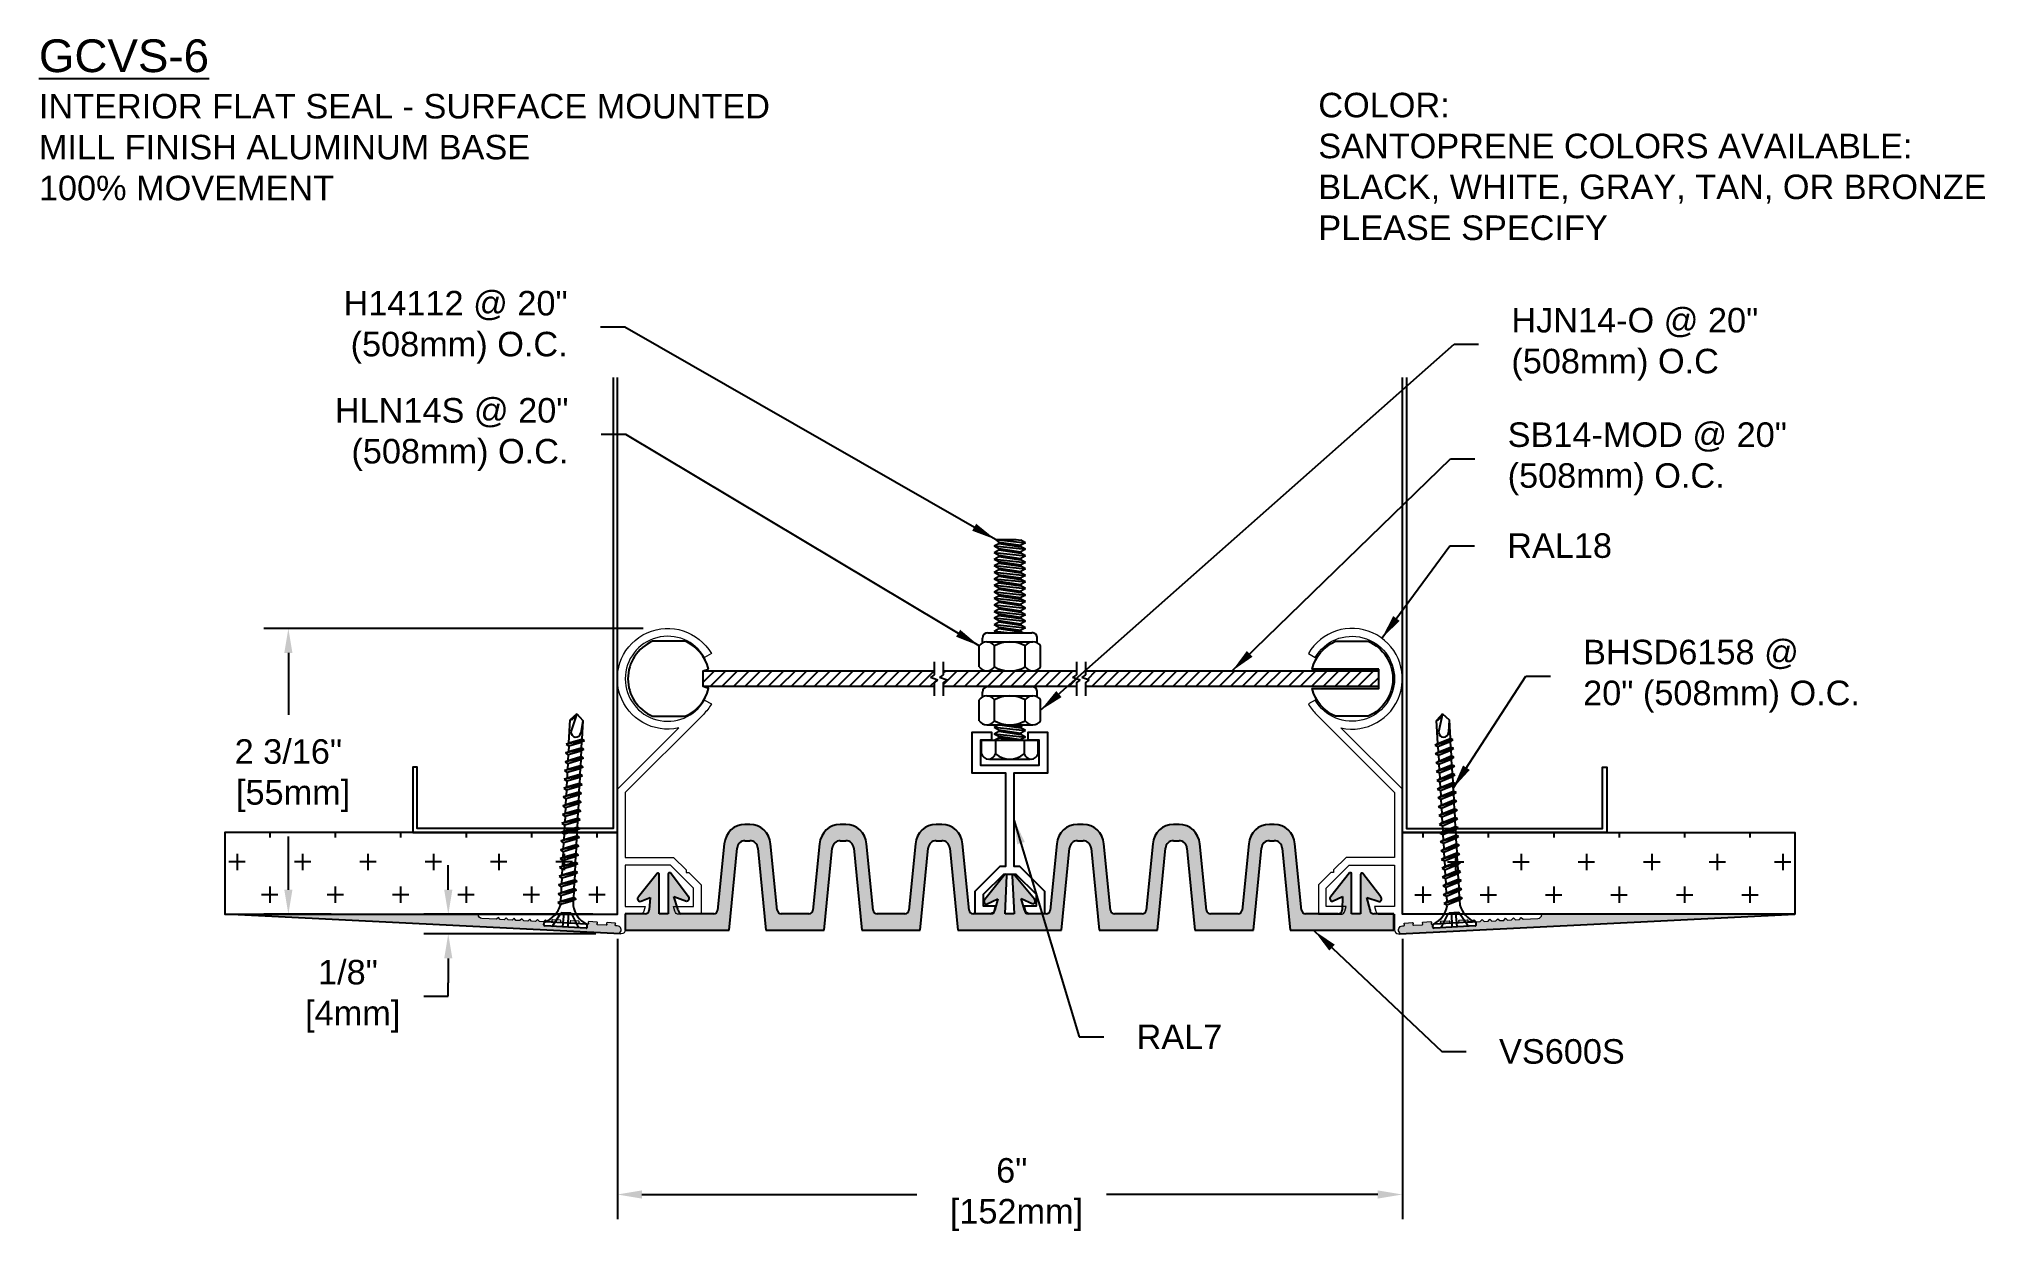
# Model space of a CAD drawing. Header units: inches. Extents: x 56.7 to 71.6, y 10.1 to 19.2.
import ezdxf

# ---------------------------------------------------------------- set-up
doc = ezdxf.new("R2010")
doc.units = ezdxf.units.IN
doc.header["$MEASUREMENT"] = 0
doc.linetypes.add('HIDDEN2', pattern=[0.1875, 0.125, -0.0625])
for name, color, linetype in [('Anchors', 4, 'Continuous'), ('Conditions', 1, 'Continuous'), ('Dimensions', 3, 'Continuous'), ('Fillers', 2, 'Continuous'), ('Metals', 7, 'Continuous'), ('TEXT', 2, 'Continuous')]:
    doc.layers.add(name, color=color, linetype=linetype)
doc.styles.add('ARIAL', font='arial.ttf')
doc.dimstyles.new('Arial', dxfattribs={"dimtxt": 0.1875, "dimasz": 0.1875, "dimexe": 0.1875, "dimexo": 0.1875, "dimgap": 0.1875, "dimtad": 0, "dimtih": 1, "dimtoh": 1, "dimdec": 4, "dimzin": 3, "dimdsep": 46, "dimlunit": 4, "dimtxsty": 'ARIAL', "dimcen": 0.1875, "dimadec": 0, "dimazin": 0, "dimtfac": 1, "dimtdec": 4, "dimtofl": 0, "dimtmove": 0, "dimatfit": 3, "dimfxl": 0, "dimfrac": 2, "dimtolj": 1, "dimtzin": 0, "dimarcsym": 0})

msp = doc.modelspace()

# ---------------------------------------------------------------- texts
at = {"layer": 'TEXT', "style": 'ARIAL'}
for s, insert, char_height, width, attachment_point in [('{\\H0.66667x;\\LGCVS-6\\H1.5x;\\P\\H0.5x;\\lINTERIOR FLAT SEAL - SURFACE MOUNTED\\PMILL FINISH ALUMINUM BASE\\P100% MOVEMENT}', (56.74984472450172, 19.1866425487867), 0.375, 8.97855728058704, 1), ('COLOR:{\\L                         \\~ \\P}SANTOPRENE COLORS AVAILABLE:\\PBLACK, WHITE, GRAY, TAN, OR BRONZE\\PPLEASE SPECIFY', (66.52900139003556, 18.77868422720413), 0.1875, 6.207148601444779, 1), ('H14112 @ 20"\\P(508mm) O.C.', (60.79131300057458, 16.98612070842921), 0.1875, 3.153979460479832, 6), ('HJN14-O @ 20"\\P(508mm) O.C', (68.00469181754619, 16.85624158316297), 0.1875, 2.486992448675437, 4), ('HLN14S @ 20"\\P(508mm) O.C.', (60.79747178336771, 16.16725704560986), 0.1875, 3.560770961927574, 6), ('SB14-MOD @ 20"\\P(508mm) O.C.', (67.9762453012793, 15.9814272908759), 0.1875, 2.535143845737057, 4), ('RAL18', (67.9730353946374, 15.31653913228524), 0.1875, 1.204655823856456, 4), ('BHSD6158 @\\P20" (508mm) O.C.', (68.55315567741766, 14.3198777218038), 0.1875, 2.346107693617796, 4), ('\\A1;RAL7', (65.13985601496569, 11.56366913939485), 0.1875, 3.52477906056879, 4), ('VS600S', (67.9104205598166, 11.45054047747927), 0.1875, 1.744861777442338, 4)]:
    msp.add_mtext(s, dxfattribs=dict(at, insert=insert, char_height=char_height, width=width, attachment_point=attachment_point))

# ---------------------------------------------------------------- blocks, each defined once
blk = doc.blocks.new('RAL18')
at = {"color": 7, "linetype": 'Continuous', "lineweight": 15}
blk.add_lwpolyline([(0.4688645086923688, 1.424245100921106, -1.974984805638064), (0.7184197804570092, 1.992499999999997), (0.6664582562299413, 1.962499999999997, 3.732050807568894), (0.6664582562299417, 1.637499999999996), (0.7184197804570112, 1.607500000000001, -0.0655434628152386), (0.6572361107568208, 1.527763889243176), (0.05999999999999961, 0.9305277784863595), (0.05999999999999961, 0.4349999999999987), (0.4300000000000006, 0.4349999999999987), (0.5250344878854074, 0.3399655121145937), (0.5250344878854074, 0.318752308678997), (0.5462476913210041, 0.318752308678997), (0.6410000000000009, 0.2239999999999993), (0.6410000000000009, 0), (0.4693640881732146, 5.551115123125783e-17, -0.3394542588633697), (0.439420387558255, 0.02297660960182135), (0.4295, 0.05999999999999961), (0.5810000000000004, 0.05999999999999961), (0.5810000000000004, 0.1991471862576137), (0.4051471862576159, 0.375), (0.05999999999999961, 0.375), (0.05999999999999961, 0.05999999999999961), (0.2115, 0.05999999999999961), (0.2015796124417459, 0.02297660960182177, -0.3394542588633737), (0.1716359118267849, 0), (0.05999999999999961, 0), (0.0600000000000005, -0.1190000000000007, -0.4142135623730909), (0.02899999999999991, -0.1500000000000004), (0.02289979919597762, -0.1500000000000004, -0.6760221477094037), (0.01944149375209236, -0.1413888888888893, 0.6566978658793072), (-0.000341399230251227, -0.0880444020654334), (-0.01172715665295421, -0.08743435324436466, -0.5345111359507929), (-0.01597004754701192, -0.08028368554971), (-0.01308641663773535, -0.07425617014149737, 0.5345111359507592), (-0.01732930753179396, -0.06710550244684299), (-0.07724336805031129, -0.0638953074086217, 0.534511135950814), (-0.08222603952670315, -0.07055166952141256), (-0.08000297747823759, -0.07685280151065346, -0.5345111359507481), (-0.08498564895463101, -0.08350916362344485), (-0.1515266311961615, -0.07994389815518077, -0.5345111359507929), (-0.1557695220902193, -0.0727932304605261), (-0.1528858911809428, -0.06676571505231348, 0.5345111359507592), (-0.1571287820750014, -0.0596150473576591), (-0.2170428425935187, -0.05640485231943736, 0.5345111359507381), (-0.2220255140699106, -0.06306121443222867), (-0.2198024520214461, -0.06936234642146996, -0.5345111359508049), (-0.2247851234978384, -0.07601870853426096), (-0.291326105739369, -0.07245344306599767, -0.5345111359507682), (-0.2955689966334276, -0.06530277537134221), (-0.2926853657241499, -0.0592752599631297, 0.5345111359507106), (-0.2969282566182088, -0.05212459226847521), (-0.3568423171367261, -0.04891439723025347, 0.5345111359507381), (-0.361824988613118, -0.05557075934304478), (-0.359601926564654, -0.06187189133228621, -0.534511135950862), (-0.3645845980410458, -0.06852825344507707), (-0.4311255802825763, -0.06496298797681366, -0.5345111359507199), (-0.435368471176635, -0.05781232028215921), (-0.4324848402673576, -0.05178480487394659, 0.5345111359507592), (-0.4367277311614162, -0.04463413717929221), (-0.4966417916799335, -0.04142394214106958, 0.5345111359507381), (-0.5016244631563254, -0.04808030425386089), (-0.4994014011078612, -0.05438143624310228, -0.5345111359508585), (-0.5043840725842532, -0.06103779835589407), (-0.5353396705188196, -0.0593791975861464), (-0.5495156368888932, -0.04359813369696131), (-0.5652967007780791, -0.05777410006703487), (-0.5952537310373369, -0.05616900254792423), (-0.6094296974074105, -0.04038793865873913), (-0.6252107612965965, -0.05456390502881359), (-0.6551677915558543, -0.05295880750970294), (-0.6693437579259296, -0.03717774362051784), (-0.6851248218151138, -0.0513537099905923), (-0.7150818520743734, -0.04974861247148077), (-0.7292578184444469, -0.03396754858229656), (-0.7450388823336311, -0.04814351495237013), (-0.7749959125928907, -0.04653841743325948), (-0.7891718789629643, -0.03075735354407438), (-0.8049529428521485, -0.04493331991414884), (-0.834909973111408, -0.0433282223950382), (-0.8490859394814807, -0.0275471585058531), (-0.8648670033706658, -0.04172312487592755), (-0.8948240336299245, -0.04011802735681602), (-0.908999999999998, -0.02433696346763181), (-0.924781063889184, -0.03851292983770538), (-1.035658600769746, -0.03257211201190999, -0.398620837986327), (-1.064999999999999, -0.001616514077342757), (-1.064999999999999, 0), (0, 0), (0, 0.955380592228745)], format="xyb", close=True, dxfattribs=at)
blk = doc.blocks.new('*D9')
at = {"layer": 'Defpoints', "color": 0}
for p in [(61.17127611239189, 12.49997857216811), (67.17127611239188, 12.49997857216848), (61.17127611239189, 10.35832135248304)]:
    blk.add_point(p, dxfattribs=at)
at = {"layer": 'Dimensions', "color": 0, "lineweight": -2}
for p, q in [((61.17127611239189, 12.31247857216811), (61.17127611239189, 10.17082135248304)), ((67.17127611239188, 12.31247857216848), (67.17127611239188, 10.17082135248304)), ((61.35877611239189, 10.35832135248304), (63.46077821743685, 10.35832135248304)), ((66.98377611239188, 10.35832135248304), (64.91051389274381, 10.35832135248304))]:
    blk.add_line(p, q, dxfattribs=at)
at = {"layer": 'Dimensions', "color": 0}
for points in [[(61.35877611239189, 10.38957135248304), (61.35877611239189, 10.32707135248304), (61.17127611239189, 10.35832135248304)], [(66.98377611239188, 10.38957135248304), (66.98377611239188, 10.32707135248304), (67.17127611239188, 10.35832135248304)]]:
    blk.add_solid(points, dxfattribs=at)
at = {"layer": 'Dimensions', "color": 0, "insert": (64.18564605509033, 10.35832135248304), "char_height": 0.1875, "attachment_point": 5, "style": 'ARIAL'}
blk.add_mtext('\\A1;6"\\P [152mm]', dxfattribs=at)
blk = doc.blocks.new('*D10')
at = {"layer": 'Defpoints', "color": 0}
for p in [(61.55627611239188, 14.6849785721681), (58.6564111179852, 12.49997857216849), (59.17127611239189, 12.49997857216849)]:
    blk.add_point(p, dxfattribs=at)
at = {"layer": 'Dimensions', "color": 0, "lineweight": -2}
for p, q in [((61.36877611239188, 14.6849785721681), (58.4689111179852, 14.6849785721681)), ((58.6564111179852, 14.4974785721681), (58.6564111179852, 14.02465947599901)), ((58.6564111179852, 12.68747857216849), (58.6564111179852, 13.09440708855017)), ((58.98377611239189, 12.49997857216849), (58.4689111179852, 12.49997857216849))]:
    blk.add_line(p, q, dxfattribs=at)
at = {"layer": 'Dimensions', "color": 0}
for points in [[(58.6251611179852, 14.4974785721681), (58.6876611179852, 14.4974785721681), (58.6564111179852, 14.6849785721681)], [(58.6251611179852, 12.68747857216849), (58.6876611179852, 12.68747857216849), (58.6564111179852, 12.49997857216849)]]:
    blk.add_solid(points, dxfattribs=at)
at = {"layer": 'Dimensions', "color": 0, "insert": (58.6564111179852, 13.5595332822746), "char_height": 0.1875, "attachment_point": 5, "style": 'ARIAL'}
blk.add_mtext('\\A1;2 3/16"\\P [55mm]', dxfattribs=at)
blk = doc.blocks.new('NUTS&BOLT')
for p, q in [((6.539795569585651, 8.182931614636543), (6.768663689257272, 8.157931614636542)), ((6.539795569585651, 8.182931614636543), (6.698147071493914, 8.182931614636543)), ((6.539795569585651, 8.182931614636543), (6.564663689257272, 8.163301705484095)), ((6.698147071493915, 8.182931614636543), (6.734663689257272, 8.17756152378899)), ((6.530663689257272, 8.132931614636544), (6.564663689257272, 8.152561523788991)), ((6.530663689257272, 8.132931614636544), (6.768663689257272, 8.107931614636543)), ((6.530663689257272, 8.132931614636544), (6.564663689257272, 8.113301705484096)), ((6.530663689257272, 8.082931614636543), (6.564663689257272, 8.10256152378899)), ((6.530663689257272, 8.082931614636543), (6.768663689257272, 8.057931614636543)), ((6.530663689257272, 8.082931614636543), (6.564663689257272, 8.063301705484095)), ((6.530663689257272, 8.032931614636544), (6.564663689257272, 8.052561523788992)), ((6.530663689257272, 8.032931614636544), (6.768663689257272, 8.007931614636544)), ((6.530663689257272, 8.032931614636544), (6.564663689257272, 8.013301705484096)), ((6.564663689257272, 8.163301705484095), (6.734663689257272, 8.138301705484094)), ((6.564663689257272, 8.152561523788991), (6.564663689257272, 8.163301705484095)), ((6.564663689257272, 8.152561523788991), (6.734663689257272, 8.12756152378899)), ((6.564663689257272, 8.113301705484096), (6.734663689257272, 8.088301705484096)), ((6.564663689257272, 8.10256152378899), (6.564663689257272, 8.113301705484096)), ((6.564663689257272, 8.10256152378899), (6.734663689257272, 8.07756152378899)), ((6.564663689257272, 8.063301705484095), (6.734663689257272, 8.038301705484095)), ((6.564663689257272, 8.052561523788992), (6.564663689257272, 8.063301705484095)), ((6.564663689257272, 8.052561523788992), (6.734663689257272, 8.027561523788991)), ((6.768663689257272, 8.157931614636542), (6.734663689257272, 8.17756152378899)), ((6.768663689257272, 8.157931614636542), (6.734663689257272, 8.138301705484094)), ((6.734663689257272, 8.12756152378899), (6.734663689257272, 8.138301705484094)), ((6.768663689257272, 8.107931614636543), (6.734663689257272, 8.12756152378899)), ((6.768663689257272, 8.107931614636543), (6.734663689257272, 8.088301705484096)), ((6.734663689257272, 8.07756152378899), (6.734663689257272, 8.088301705484096)), ((6.768663689257272, 8.057931614636543), (6.734663689257272, 8.07756152378899)), ((6.768663689257272, 8.057931614636543), (6.734663689257272, 8.038301705484095)), ((6.734663689257272, 8.027561523788991), (6.734663689257272, 8.038301705484095)), ((6.530663689257272, 7.982931614636544), (6.564663689257272, 8.00256152378899)), ((6.530663689257272, 7.982931614636544), (6.768663689257272, 7.957931614636544)), ((6.530663689257272, 7.982931614636544), (6.564663689257272, 7.963301705484096)), ((6.530663689257272, 7.932931614636544), (6.564663689257272, 7.952561523788992)), ((6.530663689257272, 7.932931614636544), (6.768663689257272, 7.907931614636544)), ((6.530663689257272, 7.932931614636544), (6.564663689257272, 7.913301705484097)), ((6.530663689257272, 7.882931614636544), (6.564663689257272, 7.902561523788992)), ((6.564663689257272, 8.013301705484096), (6.734663689257272, 7.988301705484096)), ((6.564663689257272, 8.00256152378899), (6.564663689257272, 8.013301705484096)), ((6.564663689257272, 8.00256152378899), (6.734663689257272, 7.977561523788991)), ((6.564663689257272, 7.963301705484096), (6.734663689257272, 7.938301705484096)), ((6.564663689257272, 7.952561523788992), (6.564663689257272, 7.963301705484096)), ((6.564663689257272, 7.952561523788992), (6.734663689257272, 7.927561523788992)), ((6.564663689257272, 7.913301705484097), (6.734663689257272, 7.888301705484096)), ((6.564663689257272, 7.902561523788992), (6.564663689257272, 7.913301705484097)), ((6.564663689257272, 7.902561523788992), (6.734663689257272, 7.877561523788992)), ((6.768663689257272, 8.007931614636544), (6.734663689257272, 8.027561523788991)), ((6.768663689257272, 8.007931614636544), (6.734663689257272, 7.988301705484096)), ((6.734663689257272, 7.977561523788991), (6.734663689257272, 7.988301705484096)), ((6.768663689257272, 7.957931614636544), (6.734663689257272, 7.977561523788991)), ((6.768663689257272, 7.957931614636544), (6.734663689257272, 7.938301705484096)), ((6.734663689257272, 7.927561523788992), (6.734663689257272, 7.938301705484096)), ((6.768663689257272, 7.907931614636544), (6.734663689257272, 7.927561523788992)), ((6.768663689257272, 7.907931614636544), (6.734663689257272, 7.888301705484096)), ((6.734663689257272, 7.877561523788992), (6.734663689257272, 7.888301705484096)), ((6.530663689257272, 7.882931614636544), (6.768663689257272, 7.857931614636544)), ((6.530663689257272, 7.882931614636544), (6.564663689257272, 7.863301705484097)), ((6.530663689257272, 7.832931614636545), (6.564663689257272, 7.852561523788992)), ((6.530663689257272, 7.832931614636545), (6.768663689257272, 7.807931614636544)), ((6.530663689257272, 7.832931614636545), (6.564663689257272, 7.813301705484097)), ((6.530663689257272, 7.782931614636545), (6.564663689257272, 7.802561523788992)), ((6.530663689257272, 7.782931614636545), (6.768663689257273, 7.757931614636544)), ((6.530663689257272, 7.782931614636545), (6.564663689257272, 7.763301705484097)), ((6.530663689257272, 7.732931614636545), (6.564663689257272, 7.752561523788993)), ((6.564663689257272, 7.863301705484097), (6.734663689257272, 7.838301705484096)), ((6.564663689257272, 7.852561523788992), (6.564663689257272, 7.863301705484097)), ((6.564663689257272, 7.852561523788992), (6.734663689257272, 7.827561523788992)), ((6.564663689257272, 7.813301705484097), (6.734663689257272, 7.788301705484097)), ((6.564663689257272, 7.802561523788992), (6.564663689257272, 7.813301705484097)), ((6.564663689257272, 7.802561523788992), (6.734663689257272, 7.777561523788992)), ((6.564663689257272, 7.763301705484097), (6.734663689257272, 7.738301705484097)), ((6.564663689257272, 7.752561523788993), (6.564663689257272, 7.763301705484097)), ((6.564663689257272, 7.752561523788993), (6.734663689257272, 7.727561523788992)), ((6.768663689257272, 7.857931614636544), (6.734663689257272, 7.877561523788992)), ((6.768663689257272, 7.857931614636544), (6.734663689257272, 7.838301705484096)), ((6.734663689257272, 7.827561523788992), (6.734663689257272, 7.838301705484096)), ((6.768663689257272, 7.807931614636544), (6.734663689257272, 7.827561523788992)), ((6.768663689257272, 7.807931614636544), (6.734663689257272, 7.788301705484097)), ((6.734663689257272, 7.777561523788992), (6.734663689257272, 7.788301705484097)), ((6.768663689257273, 7.757931614636544), (6.734663689257272, 7.777561523788992)), ((6.768663689257273, 7.757931614636544), (6.734663689257272, 7.738301705484097)), ((6.734663689257272, 7.727561523788992), (6.734663689257272, 7.738301705484097)), ((6.530663689257272, 7.732931614636545), (6.768663689257273, 7.707931614636545)), ((6.530663689257272, 7.732931614636545), (6.564663689257272, 7.713301705484097)), ((6.530663689257272, 7.682931614636545), (6.564663689257272, 7.702561523788993)), ((6.530663689257272, 7.682931614636545), (6.768663689257273, 7.657931614636545)), ((6.530663689257272, 7.682931614636545), (6.564663689257272, 7.663301705484098)), ((6.530663689257272, 7.632931614636545), (6.564663689257272, 7.652561523788993)), ((6.530663689257272, 7.632931614636545), (6.768663689257273, 7.607931614636545)), ((6.530663689257272, 7.632931614636545), (6.564663689257272, 7.613301705484098)), ((6.530663689257272, 7.582931614636544), (6.564663689257272, 7.602561523788991)), ((6.564663689257272, 7.713301705484097), (6.734663689257273, 7.688301705484097)), ((6.564663689257272, 7.702561523788993), (6.564663689257272, 7.713301705484097)), ((6.564663689257272, 7.702561523788993), (6.734663689257273, 7.677561523788992)), ((6.564663689257272, 7.663301705484098), (6.734663689257273, 7.638301705484097)), ((6.564663689257273, 7.652561523788993), (6.564663689257273, 7.663301705484098)), ((6.564663689257272, 7.652561523788993), (6.734663689257273, 7.627561523788993)), ((6.564663689257272, 7.613301705484098), (6.734663689257273, 7.588301705484097)), ((6.564663689257273, 7.602561523788993), (6.564663689257273, 7.613301705484098)), ((6.564663689257272, 7.602561523788991), (6.734663689257273, 7.577561523788991)), ((6.768663689257273, 7.707931614636545), (6.734663689257272, 7.727561523788992)), ((6.768663689257273, 7.707931614636545), (6.734663689257273, 7.688301705484097)), ((6.734663689257273, 7.677561523788992), (6.734663689257273, 7.688301705484097)), ((6.768663689257273, 7.657931614636545), (6.734663689257273, 7.677561523788992)), ((6.768663689257273, 7.657931614636545), (6.734663689257273, 7.638301705484097)), ((6.734663689257273, 7.627561523788993), (6.734663689257273, 7.638301705484097)), ((6.768663689257273, 7.607931614636545), (6.734663689257273, 7.627561523788993)), ((6.768663689257273, 7.607931614636545), (6.734663689257273, 7.588301705484097)), ((6.734663689257273, 7.577561523788993), (6.734663689257273, 7.588301705484097)), ((6.481840029082804, 7.470024443005142), (6.817487349431742, 7.470024443005142)), ((6.530663689257272, 7.582931614636544), (6.768663689257273, 7.557931614636543)), ((6.530663689257272, 7.582931614636544), (6.564663689257272, 7.563301705484096)), ((6.530663689257272, 7.532931614636544), (6.564663689257272, 7.552561523788992)), ((6.530663689257272, 7.532931614636544), (6.768663689257273, 7.507931614636544)), ((6.530663689257272, 7.532931614636544), (6.564663689257272, 7.513301705484096)), ((6.530663689257272, 7.482931614636544), (6.564663689257272, 7.502561523788992)), ((6.530663689257272, 7.482931614636544), (6.55301956630487, 7.470024443005142)), ((6.530663689257272, 7.482931614636544), (6.653539963188223, 7.470024443005141)), ((6.564663689257272, 7.563301705484096), (6.734663689257273, 7.538301705484096)), ((6.564663689257272, 7.552561523788992), (6.564663689257272, 7.563301705484096)), ((6.564663689257272, 7.552561523788992), (6.734663689257273, 7.527561523788991)), ((6.564663689257272, 7.513301705484096), (6.734663689257273, 7.488301705484096)), ((6.564663689257272, 7.502561523788992), (6.564663689257272, 7.513301705484096)), ((6.564663689257272, 7.502561523788992), (6.734663689257273, 7.477561523788991)), ((6.768663689257273, 7.557931614636543), (6.734663689257273, 7.577561523788991)), ((6.768663689257273, 7.557931614636543), (6.734663689257273, 7.538301705484096)), ((6.734663689257273, 7.527561523788991), (6.734663689257273, 7.538301705484096)), ((6.768663689257273, 7.507931614636544), (6.734663689257273, 7.527561523788991)), ((6.768663689257273, 7.507931614636544), (6.734663689257273, 7.488301705484096)), ((6.734663689257273, 7.477561523788991), (6.734663689257273, 7.488301705484096)), ((6.74771829611565, 7.470024443005142), (6.734663689257273, 7.477561523788991)), ((6.415163689257273, 7.208040443005142), (6.415163689257273, 7.369711880846589)), ((6.440022492501255, 7.391353203219695), (6.440022492501255, 7.428206906423593)), ((6.473788689257273, 7.39972788084659), (6.825538689257273, 7.39972788084659)), ((6.532413689257274, 7.208040443005142), (6.532413689257274, 7.369711880846589)), ((6.766913689257273, 7.208040443005142), (6.766913689257273, 7.369711880846589)), ((6.859304886013291, 7.391353203219695), (6.859304886013291, 7.428206906423593)), ((6.884163689257274, 7.208040443005142), (6.884163689257274, 7.369711880846589)), ((6.473788689257273, 7.178024443005143), (6.825538689257273, 7.178024443005143)), ((6.440022492501255, 6.979353203219705), (6.440022492501255, 7.016206906423603)), ((6.481840029082805, 7.058024443005152), (6.817487349431743, 7.058024443005152)), ((6.859304886013292, 6.979353203219705), (6.859304886013292, 7.016206906423603)), ((6.415163689257274, 6.796040443005152), (6.415163689257273, 6.957711880846599)), ((6.473788689257273, 6.9877278808466), (6.825538689257273, 6.9877278808466)), ((6.532413689257274, 6.796040443005152), (6.532413689257274, 6.957711880846599)), ((6.766913689257273, 6.796040443005152), (6.766913689257273, 6.957711880846599)), ((6.884163689257274, 6.796040443005152), (6.884163689257274, 6.957711880846599)), ((6.473788689257273, 6.766024443005152), (6.825538689257273, 6.766024443005152)), ((6.530663689257273, 6.747746257284549), (6.562322435595537, 6.766024443005151)), ((6.530663689257273, 6.747746257284549), (6.768663689257274, 6.722746257284548)), ((6.530663689257273, 6.747746257284549), (6.564663689257273, 6.7281163481321)), ((6.530663689257273, 6.697746257284548), (6.564663689257273, 6.717376166436996)), ((6.530663689257273, 6.697746257284548), (6.768663689257274, 6.672746257284548)), ((6.530663689257273, 6.697746257284548), (6.564663689257273, 6.678116348132099)), ((6.564663689257273, 6.7281163481321), (6.734663689257273, 6.7031163481321)), ((6.564663689257273, 6.717376166436996), (6.564663689257273, 6.7281163481321)), ((6.564663689257273, 6.717376166436996), (6.734663689257273, 6.692376166436995)), ((6.573855408593818, 6.766024443005153), (6.734663689257273, 6.742376166436996)), ((6.646888644120529, 6.766024443005153), (6.734663689257275, 6.7531163481321)), ((6.757021165406321, 6.766024443005151), (6.734663689257275, 6.753116348132101)), ((6.734663689257275, 6.742376166436996), (6.734663689257275, 6.7531163481321)), ((6.768663689257274, 6.722746257284548), (6.734663689257273, 6.742376166436996)), ((6.768663689257274, 6.722746257284548), (6.734663689257273, 6.703116348132101)), ((6.768663689257274, 6.722746257284547), (6.734663689257273, 6.7031163481321)), ((6.734663689257273, 6.692376166436995), (6.734663689257273, 6.7031163481321)), ((6.432163689257274, 6.64813735257975), (6.867163689257274, 6.64813735257975)), ((6.432163689257274, 6.54413735257975), (6.432163689257274, 6.64813735257975)), ((6.530663689257261, 6.64774625728454), (6.564663689257273, 6.667376166436995)), ((6.540913689257273, 6.64813735257975), (6.540913689257273, 6.544137352579749)), ((6.564663689257273, 6.678116348132099), (6.734663689257273, 6.6531163481321)), ((6.564663689257273, 6.667376166436995), (6.564663689257273, 6.678116348132099)), ((6.564663689257273, 6.667376166436995), (6.69548762348654, 6.64813735257975)), ((6.768663689257274, 6.672746257284548), (6.734663689257273, 6.692376166436995)), ((6.768663689257274, 6.672746257284548), (6.734663689257273, 6.6531163481321)), ((6.743287562524602, 6.64813735257975), (6.734663689257273, 6.6531163481321)), ((6.758413689257273, 6.64813735257975), (6.758413689257273, 6.54413735257975)), ((6.867163689257274, 6.54413735257975), (6.867163689257274, 6.64813735257975)), ((6.494663689257274, 6.50413735257975), (6.804663689257273, 6.50413735257975))]:
    blk.add_line(p, q)
for centre, radius, start, end in [((6.481840029082804, 7.428206906423593), 0.04181753658154919, 90.00000000000006, 180), ((6.817487349431742, 7.428206906423593), 0.04181753658154919, 5.088887490341627e-14, 90.00000000000006), ((6.473788689257273, 7.32746890428409), 0.07225897656249991, 35.77510714408858, 144.2248928559115), ((6.649663689257273, 7.15571597459659), 0.2440119062499999, 61.28132691151085, 118.7186730884893), ((6.825538689257273, 7.32746890428409), 0.07225897656249991, 35.77510714408858, 144.2248928559115), ((6.473788689257273, 7.250283419567642), 0.07225897656249991, 215.7751071440886, 324.2248928559116), ((6.649663689257273, 7.422036349255142), 0.2440119062499999, 241.2813269115108, 298.7186730884893), ((6.825538689257273, 7.250283419567642), 0.07225897656249991, 215.7751071440886, 324.2248928559116), ((6.481840029082805, 7.016206906423603), 0.04181753658154919, 90.00000000000006, 180), ((6.817487349431743, 7.016206906423603), 0.04181753658154919, 5.088887490341627e-14, 90.00000000000006), ((6.473788689257273, 6.9154689042841), 0.07225897656249991, 35.77510714408858, 144.2248928559115), ((6.649663689257274, 6.7437159745966), 0.2440119062499999, 61.28132691151085, 118.7186730884893), ((6.825538689257273, 6.9154689042841), 0.07225897656249991, 35.77510714408858, 144.2248928559115), ((6.473788689257273, 6.838283419567652), 0.07225897656249991, 215.7751071440886, 324.2248928559116), ((6.649663689257273, 7.010036349255152), 0.2440119062499999, 241.2813269115108, 298.7186730884893), ((6.825538689257273, 6.838283419567652), 0.07225897656249991, 215.7751071440886, 324.2248928559116), ((6.486538689257274, 6.56109536039225), 0.05695800781249998, 197.3212073416596, 342.6787926583407), ((6.649663689257274, 6.67196938382975), 0.1678320312499998, 229.6113315096321, 310.388668490368), ((6.812788689257274, 6.56109536039225), 0.05695800781250009, 197.3212073416597, 342.6787926583403)]:
    blk.add_arc(centre, radius, start, end)
blk = doc.blocks.new('ral7')
blk.add_lwpolyline([(1.881375593413068, -0.6283030019566809), (1.881375593413068, -0.8005258180708452), (1.764775579971143, -0.8005258180708381, -0.3394542588633287), (1.734831879356193, -0.7775492084690221), (1.724375593413072, -0.7385258180708405), (1.819375593413071, -0.7385258180708405), (1.819375593413071, -0.6539842428238032), (1.664417168660108, -0.4990258180708409), (1.566334018166046, -0.4990258180708409), (1.411375593413069, -0.6539842428238103), (1.411375593413069, -0.7385258180708405), (1.506375593413082, -0.7385258180708405), (1.495919307469961, -0.7775492084690221, -0.3394542588633289), (1.465975606854983, -0.8005258180708381), (1.349375593413072, -0.8005258180708452), (1.349375593413072, -0.6283030019566773), (1.540652777298931, -0.4370258180708362), (1.584375593413071, -0.4370258180708433), (1.584375593413071, 0.2744741791752574), (1.328375593413085, 0.2744741791752503), (1.328375593413071, 0.5884741791752504), (1.475375593413077, 0.5884741791752504), (1.475375593413077, 0.5264741791752456), (1.390375593413069, 0.5264741791752456), (1.390375593413069, 0.3364741791752479), (1.840375593413071, 0.3364741791752479), (1.840375593413071, 0.5264741791752456), (1.755375593413078, 0.5264741791752456), (1.755375593413078, 0.5884741791752504), (1.902375593413069, 0.5884741791752504), (1.902375593413069, 0.2744741791752503), (1.646375593413069, 0.2744741791752574), (1.646375593413069, -0.4370258180708362), (1.690098409527224, -0.4370258180708362)], format="xyb", close=True)
blk = doc.blocks.new('SB12')
h = blk.add_hatch()
h.set_pattern_fill('ANSI31', color=256, scale=0.5, style=0)
h.set_pattern_definition([(45, (0, 0), (-0.04419417382415922, 0.04419417382415922), [])])
h.paths.add_polyline_path([(3.97333887663977, 6.768087441470902), (3.97333887663977, 6.648087441470913), (5.738826356915608, 6.648087441470913), (5.738826356915607, 6.678096078295983), (5.767649275938555, 6.697176361339647), (5.71000343789266, 6.718998521602167), (5.738826356915608, 6.738078804645831), (5.738826356915608, 6.768087441470901)])
h.paths.add_polyline_path([(5.808826356915607, 6.768087441470903), (5.808826356915607, 6.738078804645831), (5.780003437892662, 6.718998521602168), (5.837649275938555, 6.697176361339647), (5.808826356915608, 6.678096078295983), (5.808826356915608, 6.648087441470912), (6.825783235019199, 6.648087441470912), (6.825783235019199, 6.678096078295983), (6.854606154042147, 6.697176361339648), (6.796960315996253, 6.718998521602167), (6.8257832350192, 6.738078804645832), (6.8257832350192, 6.768087441470902)])
h.paths.add_polyline_path([(6.895783235019199, 6.768087441470902), (6.895783235019199, 6.738078804645832), (6.866960315996254, 6.718998521602168), (6.924606154042147, 6.697176361339648), (6.8957832350192, 6.678096078295984), (6.895783235019201, 6.648087441470913), (9.136470528118641, 6.648087441470911), (9.136470528118641, 6.768087441470903)])
for p, q in [((5.738826356915607, 6.738078804645831), (5.71000343789266, 6.718998521602167)), ((5.767649275938553, 6.697176361339647), (5.71000343789266, 6.718998521602167)), ((5.738826356915607, 6.838111356525239), (5.738826356915607, 6.738078804645831)), ((5.738826356915607, 6.678096078295983), (5.767649275938553, 6.697176361339647)), ((5.808826356915607, 6.738078804645831), (5.780003437892661, 6.718998521602167)), ((5.837649275938554, 6.697176361339647), (5.780003437892661, 6.718998521602167)), ((5.808826356915607, 6.838111356525239), (5.808826356915607, 6.738078804645831)), ((5.808826356915607, 6.678096078295983), (5.837649275938554, 6.697176361339647)), ((6.825783235019199, 6.738078804645831), (6.796960315996253, 6.718998521602167)), ((6.854606154042146, 6.697176361339647), (6.796960315996253, 6.718998521602167)), ((6.825783235019199, 6.838111356525239), (6.825783235019199, 6.738078804645831)), ((6.825783235019199, 6.678096078295983), (6.854606154042146, 6.697176361339647)), ((6.895783235019199, 6.738078804645831), (6.866960315996253, 6.718998521602167)), ((6.924606154042146, 6.697176361339647), (6.866960315996253, 6.718998521602167)), ((6.895783235019199, 6.838111356525239), (6.895783235019199, 6.738078804645831)), ((6.895783235019199, 6.678096078295983), (6.924606154042146, 6.697176361339647)), ((5.738826356915607, 6.678096078295983), (5.738826356915607, 6.578063526416575)), ((5.808826356915607, 6.678096078295983), (5.808826356915607, 6.578063526416575)), ((6.825783235019199, 6.678096078295983), (6.825783235019199, 6.578063526416575)), ((6.895783235019199, 6.678096078295983), (6.895783235019199, 6.578063526416575))]:
    blk.add_line(p, q)
for points in [[(4.014366140256628, 6.7824342654869, 0.233897114275723), (3.835838876639774, 6.994498422405647), (3.585838876639773, 6.994498422405639, 0.6546536707079772), (3.585838876639773, 6.42167646053616), (3.835838876639774, 6.42167646053616, 0.2338971142757231), (4.014366140256628, 6.633740617454899), (3.97333887663977, 6.648087441470912), (3.97333887663977, 6.768087441470902)], [(9.136470528118641, 6.782434265486904), (8.628222041641648, 6.7824342654869, -0.2338971142757231), (8.806749305258498, 6.994498422405647), (9.056749305258498, 6.994498422405639, -0.6546536707079772), (9.056749305258498, 6.421676460536167), (8.806749305258498, 6.421676460536167, -0.2338971142757231), (8.628222041641648, 6.633740617454899), (9.136470528118641, 6.63374061745491)]]:
    blk.add_lwpolyline(points, format="xyb", close=True)
for points in [[(3.97333887663977, 6.768087441470902), (5.738826356915607, 6.768087441470902)], [(5.808826356915607, 6.768087441470902), (6.825783235019199, 6.768087441470902)], [(6.895783235019199, 6.768087441470902), (9.136470528118641, 6.768087441470902)], [(5.738826356915607, 6.648087441470912), (3.97333887663977, 6.648087441470912)], [(6.825783235019199, 6.648087441470912), (5.808826356915607, 6.648087441470912)], [(9.136470528118641, 6.648087441470912), (6.895783235019199, 6.648087441470912)]]:
    blk.add_lwpolyline(points)
blk = doc.blocks.new('VS600S')
blk.add_hatch(color=256).paths.add_polyline_path([(5.682736587086522, 5.409822675387366, -0.3888787318530627), (5.744500658368212, 5.466419019337026), (5.788383303861428, 5.466419019337026, -0.3888787318529865), (5.85014737514312, 5.409822675387378), (5.912739645991965, 4.782264745836432), (6.723305880795453, 4.78226474583643), (6.7858981516443, 5.409822675387379, -0.3888787318529828), (6.847662222925992, 5.466419019337026), (6.891544868419208, 5.466419019337026, -0.3888787318530511), (6.953308939700897, 5.409822675387367), (7.015901210549743, 4.782264745836431), (7.472167445353229, 4.78226474583643), (7.534759716202077, 5.409822675387373, -0.3888787318530209), (7.596523787483768, 5.466419019337026), (7.640406432976983, 5.466419019337026, -0.388878731852903), (7.702170504258669, 5.4098226753874), (7.764762775107518, 4.782264745836431), (8.221029009911001, 4.78226474583643), (8.28362128075985, 5.409822675387379, -0.3888787318529828), (8.345385352041541, 5.466419019337026), (8.383930237306025, 5.466419019337026, -0.3888787318528728), (8.445694308587713, 5.409822675387406), (8.508286579436561, 4.78226474583643), (9.31710329817688, 4.782264745836688), (9.317103298176882, 4.907264745836689), (9.162041794857535, 4.907264745836689, -0.4142135623732294), (9.131041794857543, 4.938264745836695), (9.107093531467712, 5.032264745836689), (9.201807138805883, 5.002138042918531, 0.6848252874135616), (9.215288721875071, 5.036911225309258), (9.074175784051763, 5.215726338123105, 0.6766196696943778), (9.056942228610323, 5.208821580656283), (9.056942228610321, 4.907264745836688), (8.986942228610301, 4.907264745836689), (8.986942228610301, 5.212294079385138, 0.6375892073343804), (8.970503051338426, 5.219945026781453), (8.824884080327095, 5.039122760699688, 0.6996576965697484), (8.837762434870868, 5.00382086590705), (8.91734760951383, 5.039428499735224), (8.912842627843103, 4.938264745836695, -0.4142135623730448), (8.88184262784311, 4.907264745836696), (8.835872808987109, 4.907264745836689), (8.628265069669405, 4.907264745836696, -0.3882636441144899), (8.597388880006768, 4.935496910597841), (8.545313778396885, 5.443538249662139, 0.3888787318530066), (8.383930237306027, 5.591419019337025), (8.345385352041543, 5.591419019337025, 0.3888787318529264), (8.184001810950683, 5.44353824966218), (8.131926709340789, 4.935496910597743, -0.3882636441149132), (8.101050519678017, 4.907264745836431), (7.900895892509258, 4.907264745836431), (7.884742007576889, 4.907264745836431, -0.3862787949787637), (7.853885662599669, 4.935283810639771), (7.801789974067843, 5.443538249662132, 0.3888787318530246), (7.640406432976981, 5.591419019337028), (7.596523787483767, 5.591419019337028, 0.3888787318530101), (7.435140246392904, 5.443538249662138), (7.383065144783007, 4.935496910597706, -0.3882636441145956), (7.352188955120239, 4.907264745836431), (7.135879700782729, 4.907264745836437, -0.388263644114567), (7.105003511119968, 4.935496910597705), (7.052928409510071, 5.443538249662143, 0.388878731853), (6.891544868419206, 5.591419019337028), (6.847662222925994, 5.591419019337028, 0.3888787318530056), (6.686278681835129, 5.443538249662139), (6.634203580225229, 4.935496910597701, -0.3882636441594083), (6.603327390567144, 4.907264745836432), (6.464015074301652, 4.907264745836777, -0.4142135623724992), (6.433015074301736, 4.938264745836783), (6.407836500195728, 5.024925057816484), (6.498327584589718, 4.984760476064, 0.6848252874133787), (6.511809167658916, 5.019533658454721), (6.355561104481659, 5.204192553144157, 0.6766196696941819), (6.338327549040226, 5.19728779567733), (6.353015074301723, 4.907264745836777), (6.283015074301701, 4.907264745836777), (6.295604361354705, 5.199711764052338, 0.6375892073343244), (6.279165184082827, 5.207362711448645), (6.124326364382669, 5.016399484161036, 0.6996576965697481), (6.137204718926441, 4.981097589368396), (6.225045246324088, 5.021290256607978), (6.225046308869722, 5.021294261043078), (6.225053492208201, 5.021292355000212), (6.225053997961719, 5.021294261042713), (6.225045246324087, 5.021290256607977), (6.203022749897253, 4.938293672993585, -0.0002332835635085085), (6.203022763393715, 4.938264745836433), (6.212453223228932, 4.973805491674958), (6.212445534136837, 4.973805491674958), (6.212452717475317, 4.973803585632092), (6.203022763393715, 4.938264745836433, -0.4142135623730195), (6.172022763393714, 4.907264745836438), (6.032718136224958, 4.907264745836432, -0.3882636441146641), (6.00184194656219, 4.935496910597712), (5.94976684495229, 5.443538249662145, 0.3888787318529954), (5.788383303861426, 5.591419019337028), (5.744500658368214, 5.591419019337028, 0.3888787318530041), (5.583117117277349, 5.44353824966214), (5.531042015667452, 4.935496910597707, -0.3882636441145745), (5.500165826004691, 4.907264745836438), (5.283856571667181, 4.907264745836432, -0.388263644114603), (5.252980382004413, 4.935496910597708), (5.200905280394516, 5.443538249662136, 0.3888787318530158), (5.039521739303653, 5.591419019337028), (4.995639093810439, 5.591419019337028, 0.3888787318530232), (4.834255552719577, 5.443538249662133), (4.782159864187761, 4.935283810639859, -0.3862787949795943), (4.751303519210533, 4.907264745836432), (4.735149634278162, 4.907264745836432), (4.534995007109403, 4.907264745836432, -0.3882636441145646), (4.504118817446635, 4.935496910597705), (4.452043715836741, 5.443538249662146, 0.388878731852989), (4.290660174745879, 5.591419019337025), (4.25211528948139, 5.591419019337025, 0.3888787318529848), (4.090731748390528, 5.443538249662149), (4.038656646780632, 4.935496910597691, -0.3882636441149855), (4.007780457117805, 4.907264745836326), (3.907234818679051, 4.907264745836333), (3.754397036256314, 4.907264745836333, -0.3183450997018038), (3.729584477890803, 4.938264745836332), (3.697668325857094, 5.038990185237997), (3.796587620446332, 5.005703229748228, 0.6996576965697402), (3.809465974990105, 5.041005124540868), (3.669410382840818, 5.219945026781087, 0.6375892073344641), (3.652971205568941, 5.212294079384774), (3.652971205568941, 4.907264745836326), (3.582971205568918, 4.907264745836326), (3.582971205568919, 5.20882158065592, 0.6766196696942588), (3.565737650127481, 5.215726338122744), (3.419653821526988, 5.037264745836329, 0.6848252874134043), (3.433135404596182, 5.002491563445608), (3.510616058612656, 5.032264745836326), (3.502971205568928, 4.938264745836332, -0.4142135623730951), (3.471971205568929, 4.907264745836333), (3.317103298176812, 4.907264745836333), (3.31710329817689, 4.78226474583643), (4.127758947350852, 4.78226474583643), (4.190351218199704, 5.40982267538737, -0.3888787318530486), (4.252115289481398, 5.466419019337027), (4.290660174745881, 5.466419019337026, -0.3888787318529782), (4.352424246027571, 5.409822675387378), (4.415016516876417, 4.78226474583643), (4.871282751679904, 4.782264745836432), (4.933875022528747, 5.409822675387364, -0.3888787318530785), (4.995639093810438, 5.466419019337027), (5.039521739303653, 5.466419019337026, -0.3888787318526777), (5.101285810585336, 5.409822675387445), (5.163878081434192, 4.78226474583643), (5.620144316237678, 4.782264745836432)])
at = {"layer": 'Fillers'}
blk.add_lwpolyline([(7.702170504258671, 5.40982267538738), (7.764762775107517, 4.782264745836431), (8.221029009911003, 4.78226474583643), (8.28362128075985, 5.40982267538738, -0.3888787318529873), (8.345385352041543, 5.466419019337026), (8.383930237306028, 5.466419019337026, -0.3888787318529742), (8.445694308587715, 5.40982267538738), (8.508286579436561, 4.78226474583643), (9.317103298176882, 4.782264745836688), (9.317103298176882, 4.907264745836689), (9.16204179485752, 4.907264745836689, -0.414213562373095), (9.131041794857543, 4.938264745836695), (9.10709353146771, 5.032264745836689), (9.201807138805881, 5.002138042918532, 0.6848252874134491), (9.215288721875075, 5.036911225309255), (9.074175784051759, 5.215726338123109, 0.676619669694249), (9.056942228610323, 5.208821580656282), (9.056942228610323, 4.907264745836689), (8.986942228610301, 4.907264745836689), (8.986942228610301, 5.212294079385136, 0.6375892073345459), (8.970503051338424, 5.219945026781451), (8.824884080327095, 5.039122760699688, 0.6996576965697482), (8.837762434870868, 5.00382086590705), (8.91734760951383, 5.039428499735224), (8.912842627843103, 4.938264745836695, -0.414213562373095), (8.881842627843104, 4.907264745836696), (8.835872808987109, 4.907264745836689), (8.628265069669553, 4.907264745836696, -0.3882636441145582), (8.597388880006783, 4.935496910597704), (8.545313778396885, 5.443538249662147, 0.3888787318529903), (8.383930237306028, 5.591419019337025), (8.345385352041543, 5.591419019337025, 0.3888787318529864), (8.18400181095068, 5.443538249662147), (8.131926709340785, 4.935496910597704, -0.3882636441145653), (8.101050519678015, 4.907264745836431), (7.900895892509258, 4.907264745836431), (7.884742007576886, 4.907264745836431, -0.3862787949800069), (7.853885662599655, 4.935283810639906), (7.801789974067841, 5.443538249662147, 0.3888787318529906), (7.640406432976985, 5.591419019337028), (7.596523787483765, 5.591419019337028, 0.3888787318529909), (7.435140246392905, 5.443538249662147), (7.383065144783007, 4.935496910597704, -0.3882636441145565), (7.352188955120241, 4.907264745836431), (7.135879700782731, 4.907264745836437, -0.3882636441145685), (7.105003511119968, 4.935496910597704), (7.05292840951007, 5.443538249662147, 0.3888787318529912), (6.891544868419206, 5.591419019337028), (6.847662222925994, 5.591419019337028, 0.3888787318529911), (6.68627868183513, 5.443538249662147), (6.634203580225229, 4.935496910597704, -0.3882636441145581), (6.60332739057198, 4.907264745836432), (6.464015074301713, 4.907264745836777, -0.4142135623730784), (6.433015074301736, 4.938264745836783), (6.407836500195728, 5.024925057816482), (6.498327584589717, 4.984760476064, 0.6848252874134466), (6.511809167658914, 5.019533658454723), (6.355561104481659, 5.204192553144157, 0.6766196696941819), (6.338327549040226, 5.19728779567733), (6.353015074301723, 4.907264745836777), (6.283015074301701, 4.907264745836777), (6.295604361354705, 5.199711764052331, 0.6375892073345385), (6.279165184082828, 5.207362711448646), (6.124326364382668, 5.016399484161035, 0.699657696569719), (6.137204718926441, 4.981097589368396), (6.225053997961719, 5.021294261042714), (6.203022763393715, 4.938264745836433, -0.4142135623730615), (6.172022763393709, 4.907264745836438), (6.032718136224954, 4.907264745836432, -0.3882636441145551), (6.001841946562191, 4.935496910597704), (5.94976684495229, 5.443538249662147, 0.3888787318529912), (5.788383303861426, 5.591419019337028), (5.744500658368214, 5.591419019337028, 0.3888787318529911), (5.58311711727735, 5.443538249662147), (5.531042015667452, 4.935496910597704, -0.3882636441145683), (5.50016582600469, 4.907264745836438), (5.283856571667179, 4.907264745836432, -0.3882636441145564), (5.252980382004413, 4.935496910597704), (5.200905280394515, 5.443538249662147, 0.3888787318529908), (5.039521739303655, 5.591419019337028), (4.995639093810436, 5.591419019337028, 0.3888787318529907), (4.834255552719579, 5.443538249662147), (4.782159864187765, 4.935283810639907, -0.3862787949800308), (4.751303519210534, 4.907264745836432), (4.735149634278162, 4.907264745836432), (4.534995007109405, 4.907264745836432, -0.3882636441145735), (4.504118817446635, 4.935496910597704), (4.452043715836741, 5.443538249662147, 0.3888787318529908), (4.290660174745877, 5.591419019337025), (4.252115289481392, 5.591419019337025, 0.3888787318529909), (4.090731748390528, 5.443538249662147), (4.038656646780634, 4.935496910597704, -0.3882636441145709), (4.007780457117864, 4.907264745836326), (3.907234818679051, 4.907264745836333), (3.754397036256314, 4.907264745836333, -0.3183450997018066), (3.729584477890803, 4.938264745836332), (3.697668325857094, 5.038990185237996), (3.796587620446331, 5.005703229748228, 0.6996576965697482), (3.809465974990105, 5.041005124540868), (3.669410382840818, 5.219945026781087, 0.6375892073345266), (3.652971205568941, 5.212294079384773), (3.652971205568941, 4.907264745836326), (3.582971205568919, 4.907264745836326), (3.582971205568919, 5.208821580655918, 0.6766196696942264), (3.565737650127482, 5.215726338122746), (3.419653821526989, 5.03726474583633, 0.6848252874134382), (3.433135404596182, 5.002491563445608), (3.510616058612657, 5.032264745836326), (3.502971205568928, 4.938264745836332, -0.414213562373095), (3.471971205568929, 4.907264745836333), (3.317103298176812, 4.907264745836333), (3.317103298176891, 4.78226474583643), (4.127758947350852, 4.78226474583643), (4.190351218199705, 5.40982267538738, -0.3888787318529741), (4.252115289481392, 5.466419019337027), (4.290660174745877, 5.466419019337026, -0.3888787318529873), (4.352424246027571, 5.40982267538738), (4.415016516876417, 4.78226474583643), (4.871282751679903, 4.782264745836432), (4.933875022528749, 5.40982267538738, -0.3888787318529899), (4.995639093810436, 5.466419019337027), (5.039521739303652, 5.466419019337026, -0.3888787318529865), (5.101285810585342, 5.40982267538738), (5.163878081434191, 4.78226474583643), (5.620144316237678, 4.782264745836432), (5.682736587086524, 5.40982267538738, -0.3888787318529858), (5.74450065836821, 5.466419019337026), (5.788383303861426, 5.466419019337026, -0.3888787318529873), (5.85014737514312, 5.40982267538738), (5.912739645991966, 4.782264745836432), (6.723305880795454, 4.78226474583643), (6.7858981516443, 5.40982267538738, -0.3888787318529873), (6.847662222925994, 5.466419019337026), (6.89154486841921, 5.466419019337026, -0.3888787318529858), (6.953308939700896, 5.40982267538738), (7.015901210549742, 4.782264745836431), (7.472167445353229, 4.78226474583643), (7.534759716202078, 5.40982267538738, -0.3888787318529865), (7.596523787483768, 5.466419019337026), (7.640406432976985, 5.466419019337026, -0.3888787318529899)], format="xyb", close=True, dxfattribs=at)
blk = doc.blocks.new('*D12')
at = {"layer": 'Defpoints', "color": 0}
for p in [(59.87870685359868, 12.49997857216849), (61.17127611239188, 12.49997857216848), (61.19417591158786, 12.3499785721681)]:
    blk.add_point(p, dxfattribs=at)
at = {"layer": 'Dimensions', "color": 0, "lineweight": -2}
for p, q in [((59.87870685359868, 12.68747857216849), (59.87870685359868, 12.87497857216849)), ((60.98377611239188, 12.49997857216848), (59.69120685359868, 12.49997857216849)), ((61.00667591158786, 12.3499785721681), (59.69120685359868, 12.34997857216811)), ((59.87870685359868, 12.16247857216811), (59.87870685359868, 11.97497857216811)), ((59.87870685359868, 11.87320054544931), (59.87870685359868, 11.97497857216811)), ((59.69120685359868, 11.87320054544931), (59.87870685359868, 11.87320054544931))]:
    blk.add_line(p, q, dxfattribs=at)
at = {"layer": 'Dimensions', "color": 0}
for points in [[(59.84745685359868, 12.68747857216849), (59.90995685359868, 12.68747857216849), (59.87870685359868, 12.49997857216849)], [(59.84745685359868, 12.16247857216811), (59.90995685359868, 12.16247857216811), (59.87870685359868, 12.34997857216811)]]:
    blk.add_solid(points, dxfattribs=at)
at = {"layer": 'Dimensions', "color": 0, "insert": (59.11201602822351, 11.87320054544932), "char_height": 0.1875, "attachment_point": 5, "style": 'ARIAL'}
blk.add_mtext('\\A1;1/8"\\P [4mm]', dxfattribs=at)
blk = doc.blocks.new('BHSD6158')
for p, q in [((-0.1576875000000002, 0), (0.1576875000000002, 0)), ((-0.1655000000000002, -0.0078125), (-0.1655000000000002, -0.02318750000000058)), ((-0.1576875000000002, -0.03100000000000058), (0.1576875000000002, -0.03100000000000058)), ((0.1655000000000002, -0.0078125), (0.1655000000000002, -0.02318750000000058)), ((-0.069500000000001, -0.2179601811789809), (0.06950000000000056, -0.1842877005588246)), ((-0.069500000000001, -0.2179601811789809), (-0.04848868122466454, -0.2063291676203463)), ((-0.069500000000001, -0.2179601811789809), (-0.04848868122466454, -0.2295911947376164)), ((-0.069500000000001, -0.2853051424192916), (0.06950000000000056, -0.2516326617991353)), ((-0.069500000000001, -0.2853051424192916), (-0.04848868122466454, -0.273674128860657)), ((-0.069500000000001, -0.2853051424192916), (-0.04848868122466454, -0.296936155977928)), ((-0.04848868122466454, -0.2063291676203463), (-0.04848868122466476, -0.1655000000000006)), ((0.04848868122466388, -0.17265668700019), (-0.04848868122466454, -0.2063291676203463)), ((0.04848868122466388, -0.1959187141174601), (-0.04848868122466454, -0.2295911947376164)), ((-0.04848868122466454, -0.273674128860657), (-0.04848868122466454, -0.2295911947376164)), ((0.04848868122466388, -0.2400016482405007), (-0.04848868122466454, -0.273674128860657)), ((0.04848868122466388, -0.2632636753577717), (-0.04848868122466454, -0.296936155977928)), ((-0.04848868122466454, -0.3410190901009678), (-0.04848868122466454, -0.296936155977928)), ((0.04848868122466388, -0.17265668700019), (0.04848868122466476, -0.1655000000000015)), ((0.06950000000000056, -0.1842877005588246), (0.04848868122466388, -0.17265668700019)), ((0.06950000000000056, -0.1842877005588246), (0.04848868122466388, -0.1959187141174601)), ((0.04848868122466476, -0.2400016482405007), (0.04848868122466476, -0.1959187141174601)), ((0.06950000000000056, -0.2516326617991353), (0.04848868122466388, -0.2400016482405007)), ((0.06950000000000056, -0.2516326617991362), (0.04848868122466388, -0.2632636753577717)), ((0.04848868122466476, -0.3073466094808124), (0.04848868122466476, -0.2632636753577717)), ((-0.069500000000001, -0.3526501036596041), (0.06950000000000056, -0.3189776230394479)), ((-0.069500000000001, -0.3526501036596033), (-0.04848868122466454, -0.3410190901009678)), ((-0.069500000000001, -0.3526501036596041), (-0.04848868122466454, -0.3642811172182387)), ((-0.069500000000001, -0.4199950648999149), (0.06950000000000056, -0.3863225842797586)), ((-0.069500000000001, -0.4199950648999149), (-0.04848868122466454, -0.4083640513412803)), ((-0.069500000000001, -0.4199950648999149), (-0.04848868122466454, -0.4316260784585504)), ((0.04848868122466388, -0.3073466094808124), (-0.04848868122466454, -0.3410190901009678)), ((0.04848868122466388, -0.3306086365980825), (-0.04848868122466454, -0.3642811172182387)), ((-0.04848868122466454, -0.4083640513412803), (-0.04848868122466454, -0.3642811172182387)), ((0.04848868122466388, -0.374691570721124), (-0.04848868122466454, -0.4083640513412803)), ((0.04848868122466388, -0.397953597838395), (-0.04848868122466454, -0.4316260784585504)), ((-0.04848868122466454, -0.475709012581591), (-0.04848868122466454, -0.4316260784585504)), ((0.04848868122466388, -0.4420365319614357), (-0.04848868122466454, -0.475709012581591)), ((0.06950000000000056, -0.3189776230394479), (0.04848868122466388, -0.3073466094808124)), ((0.06950000000000056, -0.3189776230394479), (0.04848868122466388, -0.3306086365980825)), ((0.04848868122466476, -0.374691570721124), (0.04848868122466476, -0.3306086365980825)), ((0.06950000000000056, -0.3863225842797586), (0.04848868122466388, -0.374691570721124)), ((0.06950000000000056, -0.3863225842797595), (0.04848868122466388, -0.397953597838395)), ((0.04848868122466476, -0.4420365319614348), (0.04848868122466476, -0.3979535978383941)), ((0.06950000000000056, -0.4536675455200712), (0.04848868122466388, -0.4420365319614357)), ((-0.069500000000001, -0.4873400261402265), (0.06950000000000056, -0.4536675455200712)), ((-0.069500000000001, -0.4873400261402265), (-0.04848868122466454, -0.475709012581591)), ((-0.069500000000001, -0.4873400261402265), (-0.04848868122466454, -0.498971039698862)), ((-0.069500000000001, -0.5546849873805382), (0.06950000000000056, -0.5210125067603819)), ((-0.069500000000001, -0.5546849873805382), (-0.04848868122466454, -0.5430539738219036)), ((-0.069500000000001, -0.5546849873805382), (-0.04848868122466454, -0.5663160009391728)), ((-0.069500000000001, -0.6220299486208498), (0.06950000000000056, -0.5883574680006936)), ((0.04848868122466388, -0.4652985590787058), (-0.04848868122466454, -0.498971039698862)), ((-0.04848868122466454, -0.5430539738219036), (-0.04848868122466454, -0.498971039698862)), ((0.04848868122466388, -0.5093814932017473), (-0.04848868122466454, -0.5430539738219036)), ((0.04848868122466388, -0.5326435203190174), (-0.04848868122466454, -0.5663160009391728)), ((-0.04848868122466454, -0.6103989350622143), (-0.04848868122466454, -0.5663160009391728)), ((0.04848868122466388, -0.576726454442059), (-0.04848868122466454, -0.6103989350622143)), ((0.06950000000000056, -0.4536675455200712), (0.04848868122466388, -0.4652985590787058)), ((0.04848868122466476, -0.5093814932017473), (0.04848868122466476, -0.4652985590787058)), ((0.06950000000000056, -0.5210125067603819), (0.04848868122466388, -0.5093814932017473)), ((0.06950000000000056, -0.5210125067603819), (0.04848868122466388, -0.5326435203190174)), ((0.04848868122466476, -0.5767264544420581), (0.04848868122466476, -0.5326435203190165)), ((0.06950000000000056, -0.5883574680006936), (0.04848868122466388, -0.576726454442059)), ((0.06950000000000056, -0.5883574680006944), (0.04848868122466388, -0.599988481559329)), ((-0.069500000000001, -0.6220299486208489), (-0.04848868122466454, -0.6103989350622143)), ((-0.069500000000001, -0.6220299486208498), (-0.04848868122466454, -0.6336609621794853)), ((-0.069500000000001, -0.6893749098611615), (0.06950000000000056, -0.6557024292410052)), ((-0.069500000000001, -0.6893749098611615), (-0.04848868122466454, -0.677743896302526)), ((-0.069500000000001, -0.6893749098611615), (-0.04848868122466454, -0.7010059234197961)), ((-0.069500000000001, -0.7567198711014731), (0.06950000000000056, -0.7230473904813168)), ((0.04848868122466388, -0.599988481559329), (-0.04848868122466454, -0.6336609621794853)), ((-0.04848868122466454, -0.677743896302526), (-0.04848868122466454, -0.6336609621794853)), ((0.04848868122466388, -0.6440714156823706), (-0.04848868122466454, -0.677743896302526)), ((0.04848868122466388, -0.6673334427996407), (-0.04848868122466454, -0.7010059234197961)), ((-0.04848868122466454, -0.7450888575428376), (-0.04848868122466454, -0.7010059234197961)), ((0.04848868122466388, -0.7114163769226813), (-0.04848868122466454, -0.7450888575428376)), ((0.04848868122466388, -0.7346784040399523), (-0.04848868122466454, -0.7683508846601086)), ((0.04848868122466476, -0.6440714156823697), (0.04848868122466476, -0.599988481559329)), ((0.06950000000000056, -0.6557024292410052), (0.04848868122466388, -0.6440714156823706)), ((0.06950000000000056, -0.6557024292410052), (0.04848868122466388, -0.6673334427996407)), ((0.04848868122466476, -0.7114163769226813), (0.04848868122466476, -0.6673334427996398)), ((0.06950000000000056, -0.7230473904813168), (0.04848868122466388, -0.7114163769226813)), ((0.06950000000000056, -0.7230473904813177), (0.04848868122466388, -0.7346784040399523)), ((0.04848868122466476, -0.778761338162993), (0.04848868122466476, -0.7346784040399523)), ((-0.069500000000001, -0.7567198711014722), (-0.04848868122466454, -0.7450888575428376)), ((-0.069500000000001, -0.7567198711014731), (-0.04848868122466454, -0.7683508846601086)), ((-0.069500000000001, -0.8240648323417847), (0.06950000000000056, -0.7903923517216285)), ((-0.069500000000001, -0.8240648323417847), (-0.04848868122466454, -0.8124338187831492)), ((-0.069500000000001, -0.8240648323417847), (-0.04848868122466454, -0.8356958459004193)), ((-0.069500000000001, -0.8914097935820955), (0.06950000000000056, -0.8577373129619392)), ((-0.069500000000001, -0.8914097935820955), (-0.04848868122466454, -0.8797787800234609)), ((-0.069500000000001, -0.8914097935820955), (-0.04848868122466454, -0.903040807140731)), ((-0.04848868122466454, -0.8124338187831492), (-0.04848868122466454, -0.7683508846601086)), ((0.04848868122466388, -0.7787613381629939), (-0.04848868122466454, -0.8124338187831492)), ((0.04848868122466388, -0.8020233652802631), (-0.04848868122466454, -0.8356958459004193)), ((-0.04848868122466454, -0.8797787800234609), (-0.04848868122466454, -0.8356958459004193)), ((0.04848868122466388, -0.8461062994033046), (-0.04848868122466454, -0.8797787800234609)), ((0.04848868122466388, -0.8693683265205756), (-0.04848868122466454, -0.903040807140731)), ((0.06950000000000056, -0.7903923517216285), (0.04848868122466388, -0.7787613381629939)), ((0.06950000000000056, -0.7903923517216285), (0.04848868122466388, -0.8020233652802631)), ((0.04848868122466476, -0.8461062994033046), (0.04848868122466476, -0.8020233652802631)), ((0.06950000000000056, -0.8577373129619392), (0.04848868122466388, -0.8461062994033046)), ((0.06950000000000056, -0.8577373129619401), (0.04848868122466388, -0.8693683265205756)), ((0.04848868122466476, -0.9134512606436154), (0.04848868122466476, -0.8693683265205747)), ((-0.069500000000001, -0.958754754822408), (0.06950000000000056, -0.9250822742022518)), ((-0.069500000000001, -0.9587547548224071), (-0.04848868122466454, -0.9471237412637716)), ((-0.069500000000001, -0.958754754822408), (-0.04848868122466454, -0.9703857683810426)), ((-0.069500000000001, -1.026099716062719), (0.06950000000000056, -0.9924272354425625)), ((-0.069500000000001, -1.026099716062719), (-0.04848868122466454, -1.014468702504084)), ((-0.069500000000001, -1.026099716062719), (-0.04848868122466454, -1.037730729621354)), ((-0.04848868122466454, -0.9471237412637716), (-0.04848868122466454, -0.903040807140731)), ((0.04848868122466388, -0.9134512606436163), (-0.04848868122466454, -0.9471237412637716)), ((0.04848868122466388, -0.9367132877608864), (-0.04848868122466454, -0.9703857683810426)), ((-0.04848868122466454, -1.014468702504084), (-0.04848868122466454, -0.9703857683810426)), ((0.04848868122466388, -0.9807962218839279), (-0.04848868122466454, -1.014468702504084)), ((0.04848868122466388, -1.004058249001198), (-0.04848868122466454, -1.037730729621354)), ((-0.04848868122466454, -1.081813663744395), (-0.04848868122466454, -1.037730729621354)), ((0.06950000000000056, -0.9250822742022518), (0.04848868122466388, -0.9134512606436163)), ((0.06950000000000056, -0.9250822742022518), (0.04848868122466388, -0.9367132877608864)), ((0.04848868122466476, -0.9807962218839279), (0.04848868122466476, -0.9367132877608864)), ((0.06950000000000056, -0.9924272354425625), (0.04848868122466388, -0.9807962218839279)), ((0.06950000000000056, -0.9924272354425634), (0.04848868122466388, -1.004058249001198)), ((0.04848868122466476, -1.048141183124239), (0.04848868122466476, -1.004058249001198)), ((-0.069500000000001, -1.09344467730303), (0.06950000000000056, -1.059772196682874)), ((-0.069500000000001, -1.09344467730303), (-0.04848868122466454, -1.081813663744395)), ((-0.069500000000001, -1.09344467730303), (-0.04848868122466454, -1.105075690861666)), ((-0.069500000000001, -1.160789638543342), (0.06950000000000056, -1.127117157923186)), ((-0.069500000000001, -1.160789638543342), (-0.04848868122466454, -1.149158624984707)), ((-0.069500000000001, -1.160789638543342), (-0.04848868122466454, -1.172420652101977)), ((0.04848868122466388, -1.04814118312424), (-0.04848868122466454, -1.081813663744395)), ((0.04848868122466388, -1.07140321024151), (-0.04848868122466454, -1.105075690861666)), ((-0.04848868122466454, -1.149158624984707), (-0.04848868122466454, -1.105075690861666)), ((0.04848868122466388, -1.115486144364551), (-0.04848868122466454, -1.149158624984707)), ((0.04848868122466388, -1.138748171481821), (-0.04848868122466454, -1.172420652101977)), ((-0.04848868122466454, -1.216503586225018), (-0.04848868122466454, -1.172420652101977)), ((0.04848868122466388, -1.182831105604862), (-0.04848868122466454, -1.216503586225018)), ((0.06950000000000056, -1.059772196682874), (0.04848868122466388, -1.04814118312424)), ((0.06950000000000056, -1.059772196682875), (0.04848868122466388, -1.07140321024151)), ((0.04848868122466476, -1.115486144364551), (0.04848868122466476, -1.07140321024151)), ((0.06950000000000056, -1.127117157923186), (0.04848868122466388, -1.115486144364551)), ((0.06950000000000056, -1.127117157923186), (0.04848868122466388, -1.138748171481821)), ((0.04848868122466476, -1.182831105604862), (0.04848868122466476, -1.13874817148182)), ((0.06950000000000056, -1.194462119163497), (0.04848868122466388, -1.182831105604862)), ((-0.069500000000001, -1.228134599783654), (0.06950000000000056, -1.194462119163497)), ((-0.069500000000001, -1.228134599783653), (-0.04848868122466454, -1.216503586225018)), ((-0.069500000000001, -1.228134599783654), (-0.04848868122466454, -1.239765613342288)), ((-0.069500000000001, -1.295479561023965), (0.06950000000000056, -1.261807080403809)), ((-0.069500000000001, -1.295479561023965), (-0.04848868122466454, -1.28384854746533)), ((-0.069500000000001, -1.295479561023965), (-0.04848868122466454, -1.3071105745826)), ((-0.069500000000001, -1.362824522264276), (0.06950000000000056, -1.329152041644121)), ((0.04848868122466388, -1.206093132722133), (-0.04848868122466454, -1.239765613342288)), ((-0.04848868122466454, -1.28384854746533), (-0.04848868122466454, -1.239765613342288)), ((0.04848868122466388, -1.250176066845174), (-0.04848868122466454, -1.28384854746533)), ((0.04848868122466388, -1.273438093962445), (-0.04848868122466454, -1.3071105745826)), ((-0.04848868122466454, -1.351193508705641), (-0.04848868122466454, -1.3071105745826)), ((0.04848868122466388, -1.317521028085485), (-0.04848868122466454, -1.351193508705641)), ((0.06950000000000056, -1.194462119163498), (0.04848868122466388, -1.206093132722133)), ((0.04848868122466476, -1.250176066845174), (0.04848868122466476, -1.206093132722133)), ((0.06950000000000056, -1.261807080403809), (0.04848868122466388, -1.250176066845174)), ((0.06950000000000056, -1.261807080403809), (0.04848868122466388, -1.273438093962445)), ((0.04848868122466476, -1.317521028085485), (0.04848868122466476, -1.273438093962444)), ((0.06950000000000056, -1.329152041644121), (0.04848868122466388, -1.317521028085485)), ((0.06950000000000056, -1.329152041644121), (0.04848868122466388, -1.340783055202756)), ((-0.069500000000001, -1.362824522264276), (-0.04848868122466454, -1.351193508705641)), ((-0.069500000000001, -1.362824522264276), (-0.04848868122466454, -1.374455535822912)), ((-0.069500000000001, -1.430169483504589), (0.06950000000000056, -1.396497002884432)), ((-0.069500000000001, -1.430169483504588), (-0.04848868122466454, -1.418538469945953)), ((-0.069500000000001, -1.430169483504589), (-0.04848868122466454, -1.441800497063223)), ((0.04848868122466388, -1.340783055202756), (-0.04848868122466454, -1.374455535822912)), ((-0.04848868122466454, -1.418538469945953), (-0.04848868122466454, -1.374455535822912)), ((0.04848868122466388, -1.384865989325797), (-0.04848868122466454, -1.418538469945953)), ((0.04848868122466388, -1.408128016443067), (-0.04848868122466454, -1.441800497063223)), ((-0.04848868122466454, -1.583715686000858), (-0.04848868122466454, -1.441800497063223)), ((0.04848868122466476, -1.384865989325797), (0.04848868122466476, -1.340783055202755)), ((0.06950000000000056, -1.396497002884432), (0.04848868122466388, -1.384865989325797)), ((0.06950000000000056, -1.396497002884432), (0.04848868122466388, -1.408128016443067)), ((0.04848868122466388, -1.408128016443067), (0.04848868122466388, -1.583715686000858)), ((-0.04848868122466454, -1.583715686000858), (-0.03851475676634619, -1.48866311471044)), ((0, -1.632204367225521), (-0.04848868122466454, -1.583715686000858)), ((0, -1.632204367225516), (0.03673308822869359, -1.493321968256132)), ((0, -1.632204367225521), (0.04848868122466388, -1.583715686000858))]:
    blk.add_line(p, q)
at = {"linetype": 'HIDDEN2'}
for p, q in [((-0.1025507999999999, 0), (-0.03820520000000016, -0.1105939999999999)), ((-0.01987357730477424, 0), (-0.01594512279393445, -0.1105939999999999)), ((0.01987357730477424, 0), (0.01594512279393445, -0.1105939999999999)), ((0.1025507999999999, 0), (0.03820520000000016, -0.1105939999999999)), ((0.03820520000000016, -0.1105939999999999), (-0.03820520000000016, -0.1105939999999999))]:
    blk.add_line(p, q, dxfattribs=at)
for centre, radius, start, end in [((-0.1576875000000002, -0.0078125), 0.0078125, 89.99999999999993, 180), ((0.1576875000000002, -0.0078125), 0.0078125, 0, 89.99999999999993), ((-0.1576875000000002, -0.02318750000000058), 0.0078125, 180, 270), ((-0.2432404083221942, -0.2120378627698312), 0.200234881773017, 13.43937493853046, 64.7060269520604), ((0.2432404083221944, -0.2120378627698329), 0.2002348817730178, 115.2939730479394, 166.5606250614689), ((0.1576875000000002, -0.02318750000000058), 0.0078125, 270, 0), ((-0.0009449480598411331, -1.491866564699196), 0.03770613501903679, 357.787914321601, 175.1263717298316), ((0.06189352320749975, -1.645609209208358), 0.06332849282607467, 102.2203289695197, 167.7796710304749)]:
    blk.add_arc(centre, radius, start, end)

# ---------------------------------------------------------------- dimensions: what is measured, and where the dimension line sits
at = {"layer": 'Dimensions'}
for base, p1, p2, override, picture, middle in [((58.6564111179852, 12.49997857216849), (61.55627611239188, 14.6849785721681), (59.17127611239189, 12.49997857216849), {"dimpost": '\\X'}, '*D10', (58.6564111179852, 13.5595332822746)), ((59.87870685359868, 12.49997857216849), (61.19417591158786, 12.3499785721681), (61.17127611239188, 12.49997857216848), {"dimpost": '\\X', "dimtmove": 1}, '*D12', (59.43713759383891, 11.87320054544932))]:
    dim = msp.add_linear_dim(base=base, p1=p1, p2=p2, angle=90, dimstyle='Arial', override=override, dxfattribs=at)
    dim.commit()
    dim.dimension.update_dxf_attribs({"geometry": picture, "text_midpoint": middle, "dimtype": 160})
dim = msp.add_linear_dim(base=(61.17127611239189, 10.35832135248304), p1=(67.17127611239188, 12.49997857216848), p2=(61.17127611239189, 12.49997857216811), dimstyle='Arial', override={"dimpost": '\\X'}, dxfattribs=at)
dim.commit()
dim.dimension.update_dxf_attribs({"geometry": '*D9', "text_midpoint": (64.18564605509033, 10.35832135248304), "dimtype": 160})

# ---------------------------------------------------------------- hatches: boundary and pattern name
at = {"layer": 'Conditions'}
h = msp.add_hatch(dxfattribs=at)
h.set_pattern_fill('CROSS', color=256, style=0)
h.set_pattern_definition([(180, (67.07688833980937, 17.64960485225917), (-0.25, -0.25), [0.125, -0.375]), (270, (67.01438833980937, 17.71210485225917), (0.25, -0.25), [0.125, -0.375])])
h.paths.add_polyline_path([(58.17127611239188, 12.49997857216848), (61.17127611239188, 12.49997857216848), (61.17127611239188, 12.59997857216849), (61.17127611239187, 13.12497857216848), (59.60877611239188, 13.12497857216848), (58.17127611239188, 13.12497857216848)])
h = msp.add_hatch(dxfattribs=at)
h.set_pattern_fill('CROSS', color=256, style=0)
h.set_pattern_definition([(7.016477563892661e-15, (61.2656638849744, 17.64960485225917), (0.25, -0.25), [0.125, -0.375]), (270, (61.3281638849744, 17.71210485225917), (-0.25, -0.25), [0.125, -0.375])])
h.paths.add_polyline_path([(70.1712761123919, 12.49997857216848), (67.1712761123919, 12.49997857216848), (67.1712761123919, 12.59997857216849), (67.1712761123919, 13.12497857216848), (68.7337761123919, 13.12497857216848), (70.1712761123919, 13.12497857216848)])
h = msp.add_hatch(color=256, dxfattribs=at)
h.dxf.hatch_style = 1
h.paths.add_polyline_path([(60.61113779525493, 12.43410121427822, -0.4142135623729896), (60.61934846315335, 12.44149413286034, 0.01540778479528524), (60.6306143696651, 12.44652404732306), (60.621760475503, 12.45638043847076), (60.60597941161381, 12.44220447210069), (60.57602238135455, 12.4438095696198), (60.56184641498447, 12.45959063350898), (60.54606535109529, 12.44541466713891), (60.51610832083603, 12.44701976465802), (60.50193235446596, 12.46280082854721), (60.48615129057677, 12.44862486217713), (60.45619426031752, 12.45022995969624), (60.44201829394744, 12.46601102358543), (60.42623723005826, 12.45183505721535), (60.39628019979899, 12.45344015473446), (60.38210423342892, 12.46922121862365), (60.36632316953974, 12.45504525225357), (60.33636613928048, 12.45665034977269), (60.3221901729104, 12.47243141366187), (60.30640910902122, 12.4582554472918), (60.27645207876196, 12.45986054481091), (60.26227611239189, 12.47564160870009), (60.2464950485027, 12.46146564233002), (60.13561751162214, 12.46740646015581, -0.3986208379863219), (60.10627611239189, 12.49836205809038), (60.10627611239189, 12.4999785721681), (58.17127611239188, 12.4999785721681), (61.19417591158783, 12.34997857216772, -0.6760221477068059), (61.19071760614398, 12.35858968327883, 0.656697865879341), (61.17093471316164, 12.41193417010229), (61.15954895573893, 12.41254421892336, -0.5345111359510317), (61.15530606484487, 12.41969488661802), (61.15818969575415, 12.42572240202622, 0.5345111359510197), (61.15394680486009, 12.43287306972088), (61.09403274434158, 12.4360832647591, 0.534511135950793), (61.08905007286518, 12.42942690264631), (61.09127313491365, 12.42312577065707, -0.534511135950794), (61.08629046343726, 12.41646940854428), (61.01974948119572, 12.42003467401254, -0.5345111359506579), (61.01550659030167, 12.42718534170719), (61.01839022121094, 12.43321285711541, 0.5345111359506589), (61.01414733031689, 12.44036352481006), (60.95423326979837, 12.44357371984829, 0.5345111359507884), (60.94925059832197, 12.4369173577355), (60.95147366037044, 12.43061622574625, -0.5345111359507757), (60.94649098889405, 12.42395986363346), (60.93666712369655, 12.42448622627756, -0.325488145974662), (60.94168417125869, 12.41677801276181), (60.94087950593146, 12.40142408366496, -0.4142135623731933), (60.93266883803305, 12.39403116508283), (60.61772604850982, 12.41053661728295, -0.4142135623731348), (60.6103331299277, 12.41874728518137)])
h = msp.add_hatch(color=256, dxfattribs=at)
h.dxf.hatch_style = 1
h.paths.add_polyline_path([(67.73181742510977, 12.43410121427822, 0.4142135623729896), (67.72360675721134, 12.44149413286034, -0.01540778479528524), (67.7123408506996, 12.44652404732306), (67.7211947448617, 12.45638043847076), (67.73697580875088, 12.44220447210069), (67.76693283901015, 12.4438095696198), (67.78110880538023, 12.45959063350898), (67.7968898692694, 12.44541466713891), (67.82684689952868, 12.44701976465802), (67.84102286589874, 12.46280082854721), (67.85680392978793, 12.44862486217713), (67.88676096004718, 12.45022995969624), (67.90093692641726, 12.46601102358543), (67.91671799030644, 12.45183505721535), (67.9466750205657, 12.45344015473446), (67.96085098693578, 12.46922121862365), (67.97663205082496, 12.45504525225357), (68.00658908108423, 12.45665034977269), (68.02076504745429, 12.47243141366187), (68.03654611134348, 12.4582554472918), (68.06650314160274, 12.45986054481091), (68.08067910797281, 12.47564160870009), (68.09646017186199, 12.46146564233002), (68.20733770874256, 12.46740646015581, 0.3986208379863219), (68.2366791079728, 12.49836205809038), (68.2366791079728, 12.4999785721681), (70.17167910797282, 12.4999785721681), (67.14877930877688, 12.34997857216772, 0.6760221477068059), (67.15223761422072, 12.35858968327883, -0.656697865879341), (67.17202050720306, 12.41193417010229), (67.18340626462577, 12.41254421892336, 0.5345111359510317), (67.18764915551984, 12.41969488661802), (67.18476552461055, 12.42572240202622, -0.5345111359510197), (67.18900841550462, 12.43287306972088), (67.24892247602313, 12.4360832647591, -0.534511135950793), (67.25390514749952, 12.42942690264631), (67.25168208545105, 12.42312577065707, 0.534511135950794), (67.25666475692745, 12.41646940854428), (67.32320573916897, 12.42003467401254, 0.5345111359506579), (67.32744863006303, 12.42718534170719), (67.32456499915375, 12.43321285711541, -0.5345111359506589), (67.32880789004781, 12.44036352481006), (67.38872195056634, 12.44357371984829, -0.5345111359507884), (67.39370462204272, 12.4369173577355), (67.39148155999426, 12.43061622574625, 0.5345111359507757), (67.39646423147065, 12.42395986363346), (67.40628809666815, 12.42448622627756, 0.325488145974662), (67.40127104910601, 12.41677801276181), (67.40207571443324, 12.40142408366496, 0.4142135623731933), (67.41028638233166, 12.39403116508283), (67.72522917185489, 12.41053661728295, 0.4142135623731348), (67.732622090437, 12.41874728518137)])

# ---------------------------------------------------------------- linework, layer by layer
for p, q in [((61.19417591158786, 12.34997857216772), (58.17127611239188, 12.4999785721681)), ((67.1483763131959, 12.34997857216772), (70.1712761123919, 12.4999785721681))]:
    msp.add_line(p, q, dxfattribs=at)
for points in [[(61.14002611239188, 16.6029755360932), (61.14002611239188, 13.15622857216848), (59.64002611239188, 13.15622857216848), (59.64002611239188, 13.62497857216848), (59.60877611239188, 13.62497857216848), (59.60877611239188, 13.12497857216848), (61.17127611239188, 13.12497857216848), (61.17127611239188, 16.6029755360932)], [(67.2025261123919, 16.6029755360932), (67.2025261123919, 13.15622857216848), (68.7025261123919, 13.15622857216848), (68.7025261123919, 13.62497857216848), (68.7337761123919, 13.62497857216848), (68.7337761123919, 13.12497857216848), (67.1712761123919, 13.12497857216848), (67.1712761123919, 16.6029755360932)], [(61.17127611239188, 13.12497857216848), (58.17127611239188, 13.12497857216848), (58.17127611239188, 12.49997857216848), (61.17127611239188, 12.49997857216848), (61.17127611239188, 13.12497857216848)], [(67.1712761123919, 13.12497857216848), (70.1712761123919, 13.12497857216848), (70.1712761123919, 12.49997857216848), (67.1712761123919, 12.49997857216848), (67.1712761123919, 13.12497857216848)]]:
    msp.add_lwpolyline(points, dxfattribs=at)

# ---------------------------------------------------------------- block references
at = {"layer": 'Anchors'}
for name, p in [('NUTS&BOLT', (57.52161242313461, 7.181954129162957)), ('SB12', (57.85397131642448, 7.591891130697197))]:
    msp.add_blockref(name, p, dxfattribs=at)
for p, rotation in [((60.77519744327143, 12.40228389118289), 177), ((67.57090762159461, 12.40228389118287), 183.2850695897562)]:
    msp.add_blockref('BHSD6158', p, dxfattribs=dict(at, rotation=rotation))
at = {"layer": 'Fillers', "xscale": 0.9791699999999999}
msp.add_blockref('VS600S', (57.98326807591607, 7.595713826331721), dxfattribs=at)
at = {"layer": 'Metals'}
msp.add_blockref('RAL18', (61.17127611239189, 12.4999785721681), dxfattribs=at)
at = {"layer": 'Metals', "xscale": -1}
msp.add_blockref('RAL18', (67.17127611239188, 12.4999785721681), dxfattribs=at)
at = {"layer": 'Metals', "rotation": 359.9999999999999}
msp.add_blockref('ral7', (62.55590051897881, 13.30422244044306), dxfattribs=at)

msp.set_redraw_order([(e.dxf.handle, doc.entitydb.next_handle()) for e in msp.query("TEXT MTEXT ATTDEF DIMENSION ARC_DIMENSION")])  # texts and dimensions are drawn at this point

# ---------------------------------------------------------------- leaders
at = {"layer": 'TEXT', "annotation_type": 0, "has_hookline": 1}
for points, hookline_direction, text_width in [([(64.06140799272026, 15.3648857437995), (61.22881300057458, 16.98612070842921), (61.04131300057458, 16.98612070842921)], 1, 1.680081855388813), ([(64.40577611239188, 14.05883029108883), (67.56719181754619, 16.85624158316297), (67.75469181754619, 16.85624158316297)], 0, 1.854152455661664), ([(63.93677611239188, 14.55166601000955), (61.23497178336771, 16.16725704560986), (61.04747178336771, 16.16725704560986)], 1, 1.752600613915416), ([(65.8700981979934, 14.3599785721681), (67.5387453012793, 15.9814272908759), (67.7262453012793, 15.9814272908759)], 0, 2.110845839017736), ([(67.01470015405495, 14.60989381411387), (67.5355353946374, 15.31653913228524), (67.7230353946374, 15.31653913228524)], 0, 0.7688011596180082), ([(67.55858757478225, 13.46309324140349), (68.11565567741766, 14.3198777218038), (68.30315567741766, 14.3198777218038)], 0, 2.085777626193724), ([(64.20227611239189, 13.22294662099526), (64.70235601496569, 11.56366913939485), (64.88985601496569, 11.56366913939485)], 0, 0.6227404502046385), ([(66.49779932424059, 12.37415587653374), (67.4729205598166, 11.45054047747927), (67.6604205598166, 11.45054047747927)], 0, 0.9463250341064119)]:
    msp.add_leader(points, dimstyle='Arial', override={"dimgap": 0.25, "dimtad": 0}, dxfattribs=dict(at, hookline_direction=hookline_direction, text_width=text_width))

doc.saveas('drawing.dxf')
